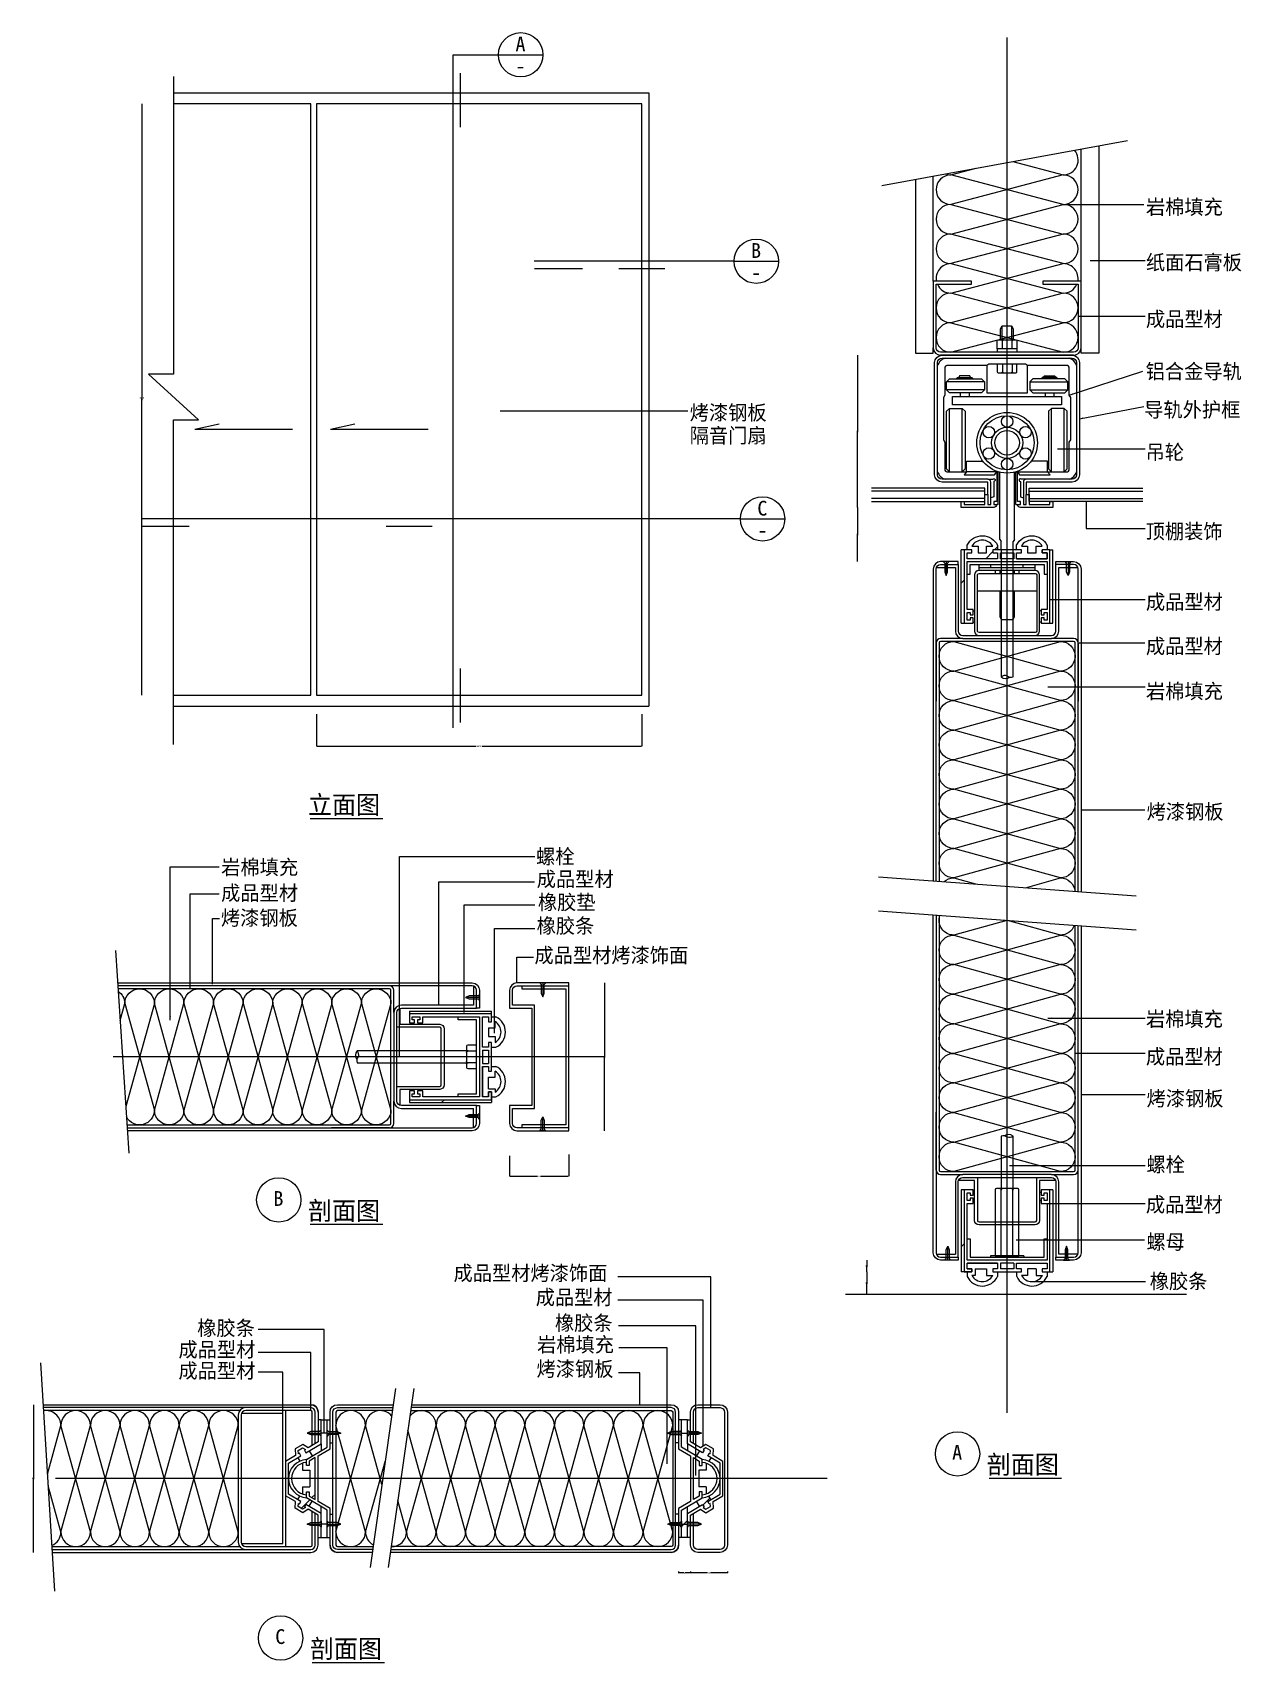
# Model space of a CAD drawing. Header units: metres. Extents: x 52 to 869, y 39 to 1142.
import ezdxf

# ---------------------------------------------------------------- set-up
doc = ezdxf.new("R2010")
doc.units = ezdxf.units.M
for name, color, linetype in [('2', 2, 'Continuous'), ('3', 3, 'Continuous'), ('4', 4, 'Continuous'), ('7', 7, 'Continuous'), ('DIM', 3, 'Continuous'), ('TEXT', 3, 'Continuous')]:
    doc.layers.add(name, color=color, linetype=linetype)
doc.dimstyles.get("Standard").update_dxf_attribs({"dimtxt": 2.5, "dimasz": 2.5, "dimexe": 1.25, "dimexo": 0.625, "dimtad": 1, "dimcen": 2.5, "dimazin": 3, "dimtfac": 1, "dimtmove": 0, "dimatfit": 3})

msp = doc.modelspace()

# ---------------------------------------------------------------- texts
at = {"layer": 'DIM'}
for s, p in [('A', (378.33, 1129.27)), ('-', (378.38, 1114.42)), ('B', (537.62, 989.57)), ('-', (537.67, 974.72)), ('C', (541.9, 815.27)), ('-', (541.92, 800.42))]:
    msp.add_text(s, height=10, dxfattribs=at).set_placement(p)
at = {"layer": 'TEXT'}
for s, height, p in [('岩棉填充', 10, (804.7, 1019.02)), ('纸面石膏板', 10, (804.65, 981.54)), ('成品型材', 10, (804.65, 943.21)), ('铝合金导轨', 10, (804.5, 907.83)), ('导轨外护框', 10, (803.52, 881.92)), ('烤漆钢板', 10, (496.15, 879.92)), ('隔音门扇', 10, (496.15, 864.42)), ('吊轮', 10, (804.5, 853.18)), ('顶棚装饰', 10, (804.5, 799.6)), ('成品型材', 10, (804.65, 751.91)), ('成品型材', 10, (804.65, 721.96)), ('岩棉填充', 10, (804.7, 691.44)), ('立面图', 12.5, (238.06, 613.37)), ('烤漆钢板', 10, (805.12, 609.96)), ('螺栓', 10, (392.28, 579.68)), ('岩棉填充', 10, (179.37, 572.41)), ('成品型材', 10, (392.72, 564.36)), ('成品型材', 10, (179.31, 554.98)), ('橡胶垫', 10, (393.5, 548.72)), ('烤漆钢板', 10, (179.16, 538.12)), ('橡胶条', 10, (392.63, 532.77)), ('成品型材烤漆饰面', 10, (391.19, 512.83)), ('岩棉填充', 10, (804.7, 469.69)), ('成品型材', 10, (804.65, 444.29)), ('烤漆钢板', 10, (805.12, 415.94)), ('螺栓', 10, (805.01, 371.33)), ('B', 10, (214.64, 348.29)), ('剖面图', 12.5, (238.06, 338.8)), ('成品型材', 10, (804.65, 344.2)), ('螺母', 10, (805.01, 318.94)), ('成品型材烤漆饰面', 10, (336.47, 297.81)), ('橡胶条', 10, (807.25, 292.32)), ('成品型材', 10, (392.03, 281.48)), ('橡胶条', 10, (405.02, 264.11)), ('橡胶条', 10, (163.15, 260.65)), ('成品型材', 10, (150.46, 246.1)), ('岩棉填充', 10, (392.97, 249.44)), ('成品型材', 10, (150.46, 231.79)), ('烤漆钢板', 10, (392.56, 232.99)), ('A', 10, (673.61, 176.53)), ('剖面图', 12.5, (697.03, 167.04)), ('C', 10, (215.88, 51.94)), ('剖面图', 12.5, (239.27, 42.45))]:
    msp.add_text(s, height=height, dxfattribs=at).set_placement(p)

# ---------------------------------------------------------------- blocks, each defined once
blk = doc.blocks.new('*D1')
for p, q in [((243.78, 680.82), (243.78, 659.28)), ((463.78, 680.82), (463.78, 659.28)), ((244.03, 659.28), (351.78, 659.28)), ((355.78, 659.28), (463.53, 659.28))]:
    blk.add_line(p, q)
at = {"layer": 'Defpoints'}
for p in [(243.78, 680.82), (463.78, 680.82), (243.78, 659.28)]:
    blk.add_point(p, dxfattribs=at)
at = {"layer": 'DIM', "insert": (353.78, 659.28), "char_height": 1, "attachment_point": 5}
blk.add_mtext('1100', dxfattribs=at)
blk = doc.blocks.new('*D2')
for p, q in [((125.66, 1093.8), (125.66, 893.8)), ((125.41, 893.8), (125.16, 893.8)), ((125.66, 693.8), (125.66, 893.8)), ((125.66, 893.8), (125.66, 893.8)), ((125.91, 893.8), (126.16, 893.8))]:
    blk.add_line(p, q)
at = {"layer": 'Defpoints'}
for p in [(125.66, 1093.8), (125.66, 893.8), (125.66, 693.8)]:
    blk.add_point(p, dxfattribs=at)
at = {"layer": 'DIM', "insert": (125.66, 894.925), "char_height": 1, "attachment_point": 5}
blk.add_mtext('2000', dxfattribs=at)
blk = doc.blocks.new('*D3')
for p, q in [((609.65, 923.75), (609.65, 872.25)), ((609.4, 872.25), (609.15, 872.25)), ((609.65, 820.75), (609.65, 872.25)), ((609.65, 872.25), (609.65, 872.25)), ((609.9, 872.25), (610.15, 872.25))]:
    blk.add_line(p, q)
at = {"layer": 'Defpoints'}
for p in [(609.65, 923.75), (609.65, 872.25), (609.65, 820.75)]:
    blk.add_point(p, dxfattribs=at)
at = {"layer": 'DIM', "insert": (609.65, 873.375), "char_height": 1, "attachment_point": 5}
blk.add_mtext('0', dxfattribs=at)
blk = doc.blocks.new('*D4')
for p, q in [((374.32, 382.08), (374.32, 368.32)), ((414.32, 383.13), (414.32, 368.32)), ((374.57, 368.32), (393.32, 368.32)), ((395.32, 368.32), (414.07, 368.32))]:
    blk.add_line(p, q)
at = {"layer": 'Defpoints'}
for p in [(374.32, 382.08), (414.32, 383.13), (374.32, 368.32)]:
    blk.add_point(p, dxfattribs=at)
at = {"layer": 'DIM', "insert": (394.32, 368.32), "char_height": 1, "attachment_point": 5}
blk.add_mtext('40', dxfattribs=at)
blk = doc.blocks.new('*D5')
for p, q in [((438.48, 499.12), (438.48, 449.12)), ((438.23, 449.12), (437.98, 449.12)), ((438.48, 399.12), (438.48, 449.12)), ((438.48, 449.12), (438.48, 449.12)), ((438.73, 449.12), (438.98, 449.12))]:
    blk.add_line(p, q)
at = {"layer": 'Defpoints'}
for p in [(438.48, 499.12), (438.48, 449.12), (438.48, 399.12)]:
    blk.add_point(p, dxfattribs=at)
at = {"layer": 'DIM', "insert": (438.48, 450.245), "char_height": 1, "attachment_point": 5}
blk.add_mtext('0', dxfattribs=at)
blk = doc.blocks.new('*D6')
for p, q in [((615.87, 311.6), (615.87, 307.6)), ((615.62, 307.6), (615.37, 307.6)), ((615.87, 303.6), (615.87, 307.6)), ((615.87, 307.6), (615.87, 307.6)), ((616.12, 307.6), (616.37, 307.6))]:
    blk.add_line(p, q)
at = {"layer": 'Defpoints'}
for p in [(615.87, 311.6), (615.87, 307.6), (615.87, 303.6)]:
    blk.add_point(p, dxfattribs=at)
at = {"layer": 'DIM', "insert": (615.87, 308.725), "char_height": 1, "attachment_point": 5}
blk.add_mtext('7 ', dxfattribs=at)
blk = doc.blocks.new('*D7')
for p, q in [((615.87, 303.6), (615.87, 296.1)), ((615.62, 296.1), (615.37, 296.1)), ((615.87, 288.6), (615.87, 296.1)), ((615.87, 296.1), (615.87, 296.1)), ((616.12, 296.1), (616.37, 296.1))]:
    blk.add_line(p, q)
at = {"layer": 'Defpoints'}
for p in [(615.87, 303.6), (615.87, 296.1), (615.87, 288.6)]:
    blk.add_point(p, dxfattribs=at)
at = {"layer": 'DIM', "insert": (615.87, 297.225), "char_height": 1, "attachment_point": 5}
blk.add_mtext('0', dxfattribs=at)
blk = doc.blocks.new('*D8')
for p, q in [((609.65, 820.75), (609.65, 802.43)), ((609.4, 802.43), (609.15, 802.43)), ((609.65, 784.11), (609.65, 802.43)), ((609.65, 802.43), (609.65, 802.43)), ((609.9, 802.43), (610.15, 802.43))]:
    blk.add_line(p, q)
at = {"layer": 'Defpoints'}
for p in [(609.65, 820.75), (609.65, 802.43), (609.65, 784.11)]:
    blk.add_point(p, dxfattribs=at)
at = {"layer": 'DIM', "insert": (609.65, 803.555), "char_height": 1, "attachment_point": 5}
blk.add_mtext('0', dxfattribs=at)
blk = doc.blocks.new('*D9')
for p, q in [((52.33, 213.8), (52.33, 163.8)), ((52.08, 163.8), (51.83, 163.8)), ((52.33, 113.8), (52.33, 163.8)), ((52.33, 163.8), (52.33, 163.8)), ((52.58, 163.8), (52.83, 163.8))]:
    blk.add_line(p, q)
at = {"layer": 'Defpoints'}
for p in [(52.33, 213.8), (52.33, 163.8), (52.33, 113.8)]:
    blk.add_point(p, dxfattribs=at)
at = {"layer": 'DIM', "insert": (52.33, 164.925), "char_height": 1, "attachment_point": 5}
blk.add_mtext('0', dxfattribs=at)
blk = doc.blocks.new('*D10')
for p, q in [((508.16, 100), (496.41, 100)), ((496.66, 101.06), (496.66, 100)), ((521.91, 100), (510.16, 100)), ((521.66, 101.06), (521.66, 100))]:
    blk.add_line(p, q)
at = {"layer": 'Defpoints'}
for p in [(496.66, 101.06), (521.66, 101.06), (521.66, 100)]:
    blk.add_point(p, dxfattribs=at)
at = {"layer": 'DIM', "insert": (509.16, 100), "char_height": 1, "attachment_point": 5}
blk.add_mtext('25', dxfattribs=at)
blk = doc.blocks.new('*D11')
for p, q in [((492.16, 100), (488.41, 100)), ((488.66, 101.06), (488.66, 100)), ((496.91, 100), (493.16, 100)), ((496.66, 101.06), (496.66, 100))]:
    blk.add_line(p, q)
at = {"layer": 'Defpoints'}
for p in [(488.66, 101.06), (496.66, 101.06), (496.66, 100)]:
    blk.add_point(p, dxfattribs=at)
at = {"layer": 'DIM', "insert": (492.66, 100), "char_height": 1, "attachment_point": 5}
blk.add_mtext('8', dxfattribs=at)

# ---------------------------------------------------------------- dimensions: what is measured, and where the dimension line sits
at = {"layer": 'DIM'}
for base, p1, p2, text, picture, middle in [((125.66, 893.8), (125.66, 1093.8), (125.66, 693.8), '2000', '*D2', (125.66, 894.925)), ((243.78, 659.28), (243.78, 680.82), (463.78, 680.82), '1100', '*D1', (353.78, 659.28)), ((615.87, 307.6), (615.87, 311.6), (615.87, 303.6), '7 ', '*D6', (615.87, 308.725))]:
    dim = msp.add_linear_dim(base=base, p1=p1, p2=p2, text=text, dimstyle='Standard', dxfattribs=at)
    dim.commit()
    dim.dimension.update_dxf_attribs({"geometry": picture, "text_midpoint": middle})
for base, p1, p2, picture, middle in [((609.65, 872.25), (609.65, 923.75), (609.65, 820.75), '*D3', (609.65, 873.375)), ((609.65, 802.43), (609.65, 820.75), (609.65, 784.11), '*D8', (609.65, 803.555)), ((438.48, 449.12), (438.48, 499.12), (438.48, 399.12), '*D5', (438.48, 450.245)), ((374.32, 368.32), (374.32, 382.08), (414.32, 383.13), '*D4', (394.32, 368.32)), ((615.87, 296.1), (615.87, 303.6), (615.87, 288.6), '*D7', (615.87, 297.225)), ((52.33, 163.8), (52.33, 213.8), (52.33, 113.8), '*D9', (52.33, 164.925)), ((496.66, 100), (496.66, 101.06), (488.66, 101.06), '*D11', (492.66, 100)), ((521.66, 100), (521.66, 101.06), (496.66, 101.06), '*D10', (509.16, 100))]:
    dim = msp.add_linear_dim(base=base, p1=p1, p2=p2, dimstyle='Standard', dxfattribs=at)
    dim.commit()
    dim.dimension.update_dxf_attribs({"geometry": picture, "text_midpoint": middle})

# ---------------------------------------------------------------- hatches: boundary and pattern name
at = {"layer": '3'}
h = msp.add_hatch(dxfattribs=at)
h.set_pattern_fill('ANSI31', scale=20)
h.paths.add_polyline_path([(717.79, 844.89), (719.25, 842.89), (739.89, 842.89), (738.18, 844.89)])
h.paths.add_polyline_path([(716.79, 822.75), (717.79, 822.75), (719.79, 822.75), (719.79, 824.75), (717.79, 824.75), (717.79, 844.89), (716.9, 844.89), (716.79, 844.86)])
h.paths.add_polyline_path([(703.79, 824.75), (701.79, 824.75), (701.79, 822.75), (703.79, 822.75), (704.79, 822.75), (704.79, 844.86), (704.69, 844.89), (703.79, 844.89)])
h.paths.add_polyline_path([(683.4, 844.89), (681.69, 842.89), (702.34, 842.89), (703.79, 844.89)])
h = msp.add_hatch(dxfattribs=at)
h.set_pattern_fill('ANSI31', scale=20)
h.paths.add_polyline_path([(681.79, 792.11), (679.79, 792.11), (679.79, 742.53), (681.79, 742.53)])
h.paths.add_polyline_path([(741.79, 792.11), (739.79, 792.11), (739.79, 742.53), (741.79, 742.53)])
h.paths.add_polyline_path([(717.26, 795.11), (717.26, 792.11), (720.49, 792.11), (720.49, 790.11), (717.26, 790.11), (717.26, 786.11), (737.79, 786.11), (737.79, 790.11), (734.57, 790.11), (734.57, 792.11), (737.79, 792.11), (737.79, 795.24, 0.63)])
h.paths.add_polyline_path([(734.63, 794.59, 0.57), (720.5, 794.59), (724.65, 794.59), (724.65, 790.11), (732.41, 790.11), (732.41, 794.59)])
h.paths.add_polyline_path([(701.1, 792.11), (704.33, 792.11), (704.33, 795.11, 0.63), (683.79, 795.24), (683.79, 792.11), (687.02, 792.11), (687.02, 790.11), (683.79, 790.11), (683.79, 786.11), (704.33, 786.11), (704.33, 790.11), (701.1, 790.11)])
h.paths.add_polyline_path([(701.09, 794.59, 0.57), (686.96, 794.59), (691.18, 794.59), (691.18, 790.11), (696.94, 790.11), (696.94, 794.59)])
h = msp.add_hatch(dxfattribs=at)
h.set_pattern_fill('ANSI31', scale=20)
h.paths.add_polyline_path([(688.79, 750.93), (687.79, 750.93), (687.79, 748.11), (685.79, 748.11), (685.79, 749.68), (683.79, 749.68), (683.79, 744.53), (685.79, 744.53), (685.79, 746.03), (687.79, 746.03), (687.79, 743.27), (688.79, 743.27)])
h.paths.add_polyline_path([(737.79, 749.68), (735.79, 749.68), (735.79, 748.11), (733.79, 748.11), (733.79, 750.93), (732.79, 750.93), (732.79, 743.27), (733.79, 743.27), (733.79, 746.03), (735.79, 746.03), (735.79, 744.53), (737.79, 744.53)])
h = msp.add_hatch(dxfattribs=at)
h.set_pattern_fill('ANSI31', scale=20)
h.paths.add_polyline_path([(362.04, 478.12), (362.04, 480.12), (306.58, 480.12), (306.58, 478.12)])
h.paths.add_polyline_path([(362.04, 418.12), (362.04, 420.12), (306.58, 420.12), (306.58, 418.12)])
h.paths.add_polyline_path([(362.04, 425.35), (362.04, 422.12), (365.17, 422.12, 0.63), (365.04, 442.66), (362.04, 442.66), (362.04, 439.43), (360.04, 439.43), (360.04, 442.66), (356.04, 442.66), (356.04, 422.12), (360.04, 422.12), (360.04, 425.35)])
h.paths.add_polyline_path([(360.04, 427.51), (364.52, 427.51), (364.52, 425.29, 0.57), (364.52, 439.41), (364.52, 435.27), (360.04, 435.27)])
h.paths.add_polyline_path([(360.04, 458.81), (362.04, 458.81), (362.04, 455.58), (365.04, 455.58, 0.63), (365.17, 476.12), (362.04, 476.12), (362.04, 472.89), (360.04, 472.89), (360.04, 476.12), (356.04, 476.12), (356.04, 455.58), (360.04, 455.58)])
h.paths.add_polyline_path([(360.04, 462.97), (364.52, 462.97), (364.52, 458.83, 0.57), (364.52, 472.95), (364.52, 468.73), (360.04, 468.73)])
h = msp.add_hatch(dxfattribs=at)
h.set_pattern_fill('ANSI31', scale=20)
h.paths.add_polyline_path([(312.16, 474.12), (313.73, 474.12), (313.73, 476.12), (308.58, 476.12), (308.58, 474.12), (310.09, 474.12), (310.09, 472.12), (308.33, 472.12), (308.33, 471.12), (313.94, 471.12), (313.94, 472.12), (312.16, 472.12)])
h.paths.add_polyline_path([(313.73, 422.12), (313.73, 424.12), (312.16, 424.12), (312.16, 426.12), (313.94, 426.12), (313.94, 427.12), (308.33, 427.12), (308.33, 426.12), (310.09, 426.12), (310.09, 424.12), (308.58, 424.12), (308.58, 422.12)])
h = msp.add_hatch(dxfattribs=at)
h.set_pattern_fill('ANSI31', scale=20)
h.paths.add_polyline_path([(739.79, 303.6), (741.79, 303.6), (741.79, 359.07), (739.79, 359.07)])
h.paths.add_polyline_path([(679.79, 303.6), (681.79, 303.6), (681.79, 359.07), (679.79, 359.07)])
h.paths.add_polyline_path([(687.02, 303.6), (683.79, 303.6), (683.79, 300.48, 0.63), (704.33, 300.61), (704.33, 303.6), (701.1, 303.6), (701.1, 305.6), (704.33, 305.6), (704.33, 309.6), (683.79, 309.6), (683.79, 305.6), (687.02, 305.6)])
h.paths.add_polyline_path([(689.18, 305.6), (689.18, 301.12), (686.96, 301.12, 0.57), (701.09, 301.12), (696.94, 301.12), (696.94, 305.6)])
h.paths.add_polyline_path([(720.49, 305.6), (720.49, 303.6), (717.26, 303.6), (717.26, 300.61, 0.63), (737.79, 300.48), (737.79, 303.6), (734.57, 303.6), (734.57, 305.6), (737.79, 305.6), (737.79, 309.6), (717.26, 309.6), (717.26, 305.6)])
h.paths.add_polyline_path([(724.65, 305.6), (724.65, 301.12), (720.5, 301.12, 0.57), (734.63, 301.12), (730.41, 301.12), (730.41, 305.6)])
h = msp.add_hatch(dxfattribs=at)
h.set_pattern_fill('ANSI31', scale=20)
h.paths.add_polyline_path([(735.79, 353.49), (735.79, 351.92), (737.79, 351.92), (737.79, 357.07), (735.79, 357.07), (735.79, 355.56), (733.79, 355.56), (733.79, 357.31), (732.79, 357.31), (732.79, 351.7), (733.79, 351.7), (733.79, 353.49)])
h.paths.add_polyline_path([(683.79, 351.92), (685.79, 351.92), (685.79, 353.49), (687.79, 353.49), (687.79, 351.7), (688.79, 351.7), (688.79, 357.31), (687.79, 357.31), (687.79, 355.56), (685.79, 355.56), (685.79, 357.07), (683.79, 357.07)])
h = msp.add_hatch(dxfattribs=at)
h.set_pattern_fill('ANSI31', scale=20)
h.paths.add_polyline_path([(250.94, 203.53), (246.94, 203.53), (246.94, 194.57), (250.94, 194.57), (250.94, 196.57)])
h = msp.add_hatch(dxfattribs=at)
h.set_pattern_fill('ANSI31', scale=20)
h.paths.add_polyline_path([(490.66, 203.53), (494.66, 203.53), (494.66, 194.57), (490.66, 194.57), (490.66, 196.57)])
h = msp.add_hatch(dxfattribs=at)
h.set_pattern_fill('ANSI31', scale=20)
h.paths.add_polyline_path([(250.94, 194.57), (246.94, 194.57), (246.94, 192.57), (246.94, 187.43), (246.94, 182.76), (250.94, 185.16)])
h = msp.add_hatch(dxfattribs=at)
h.set_pattern_fill('ANSI31', scale=20)
h.paths.add_polyline_path([(490.66, 194.57), (494.66, 194.57), (494.66, 192.57), (494.66, 187.43), (494.66, 182.76), (490.66, 185.16)])
h = msp.add_hatch(dxfattribs=at)
h.set_pattern_fill('ANSI31', scale=20)
h.paths.add_polyline_path([(236.94, 152.84), (236.94, 150.83, -0.93), (236.94, 176.77), (236.94, 174.76, 0.91)])
h = msp.add_hatch(dxfattribs=at)
h.set_pattern_fill('ANSI31', scale=20)
h.paths.add_polyline_path([(233.26, 179.22), (232.23, 180.93), (231.57, 180.54), (231.4, 182.77), (234.43, 184.59), (236.31, 183.38), (235.66, 182.99), (236.69, 181.28), (238.79, 182.54), (240.85, 179.11), (236.94, 176.77, 0.09), (232.55, 175.63), (231.15, 177.96)])
h = msp.add_hatch(dxfattribs=at)
h.set_pattern_fill('ANSI31', scale=20)
h.paths.add_polyline_path([(239.23, 169.48), (234.25, 169.48), (234.25, 174.17, -0.06), (236.94, 174.76), (236.94, 172.63), (238.94, 172.63), (238.94, 175.63), (242.94, 178.03), (242.94, 149.57), (238.94, 151.96), (238.94, 154.96), (236.94, 154.96), (236.94, 152.84, -0.06), (234.25, 153.43), (234.25, 158.12), (239.23, 158.12)])
h = msp.add_hatch(dxfattribs=at)
h.set_pattern_fill('ANSI31', scale=20)
h.paths.add_polyline_path([(498.66, 178.03), (502.66, 175.63), (502.66, 172.63), (504.66, 172.63), (504.66, 174.76, -0.06), (507.36, 174.17), (507.36, 169.48), (502.38, 169.48), (502.38, 158.12), (507.36, 158.12), (507.36, 153.43, -0.06), (504.66, 152.84), (504.66, 154.96), (502.66, 154.96), (502.66, 151.96), (498.66, 149.57)])
h = msp.add_hatch(dxfattribs=at)
h.set_pattern_fill('ANSI31', scale=20)
h.paths.add_polyline_path([(500.76, 179.11), (502.82, 182.54), (504.92, 181.28), (505.95, 182.99), (505.29, 183.38), (507.18, 184.59), (510.21, 182.77), (510.03, 180.54), (509.38, 180.93), (508.35, 179.22), (510.45, 177.96), (509.06, 175.63, 0.09), (504.66, 176.77)])
h = msp.add_hatch(dxfattribs=at)
h.set_pattern_fill('ANSI31', scale=20)
h.paths.add_polyline_path([(504.66, 174.76), (504.66, 176.77, -0.93), (504.66, 150.83), (504.66, 152.84, 0.91)])
h = msp.add_hatch(dxfattribs=at)
h.set_pattern_fill('ANSI31', scale=20)
h.paths.add_polyline_path([(240.85, 148.49), (238.79, 145.06), (236.69, 146.32), (235.66, 144.61), (236.31, 144.21), (234.43, 143.01), (231.4, 144.83), (231.57, 147.06), (232.23, 146.66), (233.26, 148.38), (231.15, 149.64), (232.55, 151.97, 0.09), (236.94, 150.83)])
h = msp.add_hatch(dxfattribs=at)
h.set_pattern_fill('ANSI31', scale=20)
h.paths.add_polyline_path([(250.94, 133.03), (246.94, 133.03), (246.94, 135.03), (246.94, 140.17), (246.94, 144.83), (250.94, 142.44)])
h = msp.add_hatch(dxfattribs=at)
h.set_pattern_fill('ANSI31', scale=20)
h.paths.add_polyline_path([(490.66, 133.03), (494.66, 133.03), (494.66, 135.03), (494.66, 140.17), (494.66, 144.83), (490.66, 142.44)])
h = msp.add_hatch(dxfattribs=at)
h.set_pattern_fill('ANSI31', scale=20)
h.paths.add_polyline_path([(500.76, 148.49), (502.82, 145.06), (504.92, 146.32), (505.95, 144.61), (505.29, 144.21), (507.18, 143.01), (510.21, 144.83), (510.03, 147.06), (509.38, 146.66), (508.35, 148.38), (510.45, 149.64), (509.06, 151.97, -0.09), (504.66, 150.83)])
h = msp.add_hatch(dxfattribs=at)
h.set_pattern_fill('ANSI31', scale=20)
h.paths.add_polyline_path([(250.94, 124.06), (246.94, 124.06), (246.94, 133.03), (250.94, 133.03), (250.94, 131.03)])
h = msp.add_hatch(dxfattribs=at)
h.set_pattern_fill('ANSI31', scale=20)
h.paths.add_polyline_path([(490.66, 124.06), (494.66, 124.06), (494.66, 133.03), (490.66, 133.03), (490.66, 131.03)])

# ---------------------------------------------------------------- linework, layer by layer
at = {"layer": '2'}
for p, q in [((146.79, 1101.18), (468.62, 1101.18)), ((468.62, 1101.18), (468.62, 686.41)), ((146.79, 686.41), (468.62, 686.41)), ((601.5, 288.6), (832.07, 288.6))]:
    msp.add_line(p, q, dxfattribs=at)
for points in [[(619.04, 824.75), (695.79, 824.75), (695.79, 833.75), (619.04, 833.75)], [(802.55, 824.75), (725.8, 824.75), (725.8, 833.75), (802.55, 833.75)]]:
    msp.add_lwpolyline(points, dxfattribs=at)
at = {"layer": '3'}
for p, q in [((704.13, 928.13), (704.13, 925.75)), ((707.63, 928.13), (707.63, 933.46)), ((714.13, 928.13), (714.13, 933.46)), ((717.46, 928.13), (717.46, 925.75)), ((707.63, 917.75), (707.63, 912.42)), ((714.13, 917.75), (714.13, 912.42)), ((695.45, 905.79), (669.79, 905.79)), ((726.14, 905.79), (751.8, 905.79)), ((695.45, 900.34), (669.79, 900.34)), ((679.12, 898.34), (679.12, 895.85)), ((685.12, 898.34), (685.12, 895.85)), ((726.14, 900.34), (751.8, 900.34)), ((736.47, 898.34), (736.47, 895.85)), ((742.47, 898.34), (742.47, 895.85)), ((671.79, 844.89), (671.79, 887.81)), ((680.4, 844.89), (680.4, 887.81)), ((740.86, 844.89), (740.86, 887.81)), ((749.47, 844.89), (749.47, 887.81)), ((704.79, 822.75), (704.79, 844.89)), ((716.79, 822.75), (716.79, 844.89)), ((695.79, 831.75), (619.04, 831.75)), ((725.8, 831.75), (802.55, 831.75)), ((695.79, 826.75), (619.04, 826.75)), ((704.79, 822.75), (703.79, 822.75)), ((716.79, 822.75), (717.79, 822.75)), ((725.8, 826.75), (802.55, 826.75)), ((669.59, 784.11), (669.59, 774.73)), ((679.79, 742.53), (679.79, 792.11)), ((681.79, 792.11), (679.79, 792.11)), ((739.79, 792.11), (741.79, 792.11)), ((741.79, 742.53), (741.79, 792.11)), ((752, 784.11), (752, 774.73)), ((679.79, 742.53), (681.79, 742.53)), ((739.79, 742.53), (741.79, 742.53)), ((396.82, 499.12), (396.82, 489.74)), ((354.04, 489.29), (344.66, 489.29)), ((306.58, 480.12), (362.04, 480.12)), ((306.58, 480.12), (306.58, 478.12)), ((362.04, 478.12), (362.04, 480.12)), ((362.04, 476.12), (365.17, 476.12)), ((308.33, 472.12), (308.33, 471.12)), ((313.94, 472.12), (313.94, 471.12)), ((360.04, 468.73), (360.04, 462.97)), ((360.04, 468.73), (364.52, 468.73)), ((364.52, 468.73), (364.52, 472.95)), ((352.04, 452.92), (346.09, 452.92)), ((360.04, 462.97), (364.52, 462.97)), ((362.04, 455.58), (365.04, 455.58)), ((364.52, 462.97), (364.52, 458.83)), ((352.04, 445.12), (346.09, 445.12)), ((362.04, 442.66), (365.04, 442.66)), ((360.04, 427.51), (360.04, 435.27)), ((360.04, 435.27), (364.52, 435.27)), ((364.52, 435.27), (364.52, 439.41)), ((306.58, 420.12), (306.58, 418.12)), ((308.33, 426.12), (308.33, 427.12)), ((313.94, 426.12), (313.94, 427.12)), ((360.04, 427.51), (364.52, 427.51)), ((362.04, 422.12), (365.17, 422.12)), ((362.04, 420.12), (362.04, 418.12)), ((364.52, 427.51), (364.52, 425.29)), ((306.58, 418.12), (362.04, 418.12)), ((354.04, 409.01), (344.66, 409.01)), ((396.82, 399.12), (396.82, 408.5)), ((679.79, 359.07), (679.79, 303.6)), ((681.79, 359.07), (679.79, 359.07)), ((687.79, 357.31), (688.79, 357.31)), ((706.79, 314.6), (706.79, 359.18)), ((714.6, 314.6), (714.6, 359.18)), ((733.79, 357.31), (732.79, 357.31)), ((741.79, 359.07), (739.79, 359.07)), ((741.79, 359.07), (741.79, 303.6)), ((687.79, 351.7), (688.79, 351.7)), ((733.79, 351.7), (732.79, 351.7)), ((670.69, 311.6), (670.69, 320.99)), ((750.97, 311.6), (750.97, 320.99)), ((722.08, 314.6), (699.51, 314.6)), ((699.51, 314.6), (699.51, 313.6)), ((722.08, 314.6), (722.08, 313.6)), ((681.79, 303.6), (679.79, 303.6)), ((683.79, 303.6), (683.79, 300.48)), ((689.18, 301.12), (686.96, 301.12)), ((689.18, 305.6), (696.94, 305.6)), ((689.18, 305.6), (689.18, 301.12)), ((696.94, 305.6), (696.94, 301.12)), ((696.94, 301.12), (701.09, 301.12)), ((704.33, 303.6), (704.33, 300.61)), ((717.26, 303.6), (717.26, 300.61)), ((724.65, 301.12), (720.5, 301.12)), ((730.41, 305.6), (724.65, 305.6)), ((724.65, 305.6), (724.65, 301.12)), ((730.41, 305.6), (730.41, 301.12)), ((730.41, 301.12), (734.63, 301.12)), ((737.79, 303.6), (737.79, 300.48)), ((739.79, 303.6), (741.79, 303.6)), ((61.8, 166.88), (70.94, 199.8)), ((90.94, 127.8), (70.94, 199.8)), ((70.94, 127.8), (90.94, 199.8)), ((110.94, 127.8), (90.94, 199.8)), ((90.94, 127.8), (110.94, 199.8)), ((130.94, 127.8), (110.94, 199.8)), ((110.94, 127.8), (130.94, 199.8)), ((150.94, 127.8), (130.94, 199.8)), ((130.94, 127.8), (150.94, 199.8)), ((150.94, 127.8), (170.94, 199.8)), ((170.94, 127.8), (150.94, 199.8)), ((190.94, 127.8), (170.94, 199.8)), ((170.94, 127.8), (190.94, 199.8)), ((256.94, 127.8), (276.94, 199.8)), ((276.94, 127.8), (256.94, 199.8)), ((288.05, 159.83), (276.94, 199.8)), ((304.66, 127.8), (324.66, 199.8)), ((344.66, 127.8), (324.66, 199.8)), ((324.66, 127.8), (344.66, 199.8)), ((364.66, 127.8), (344.66, 199.8)), ((344.66, 127.8), (364.66, 199.8)), ((384.66, 127.8), (364.66, 199.8)), ((364.66, 127.8), (384.66, 199.8)), ((404.66, 127.8), (384.66, 199.8)), ((384.66, 127.8), (404.66, 199.8)), ((424.66, 127.8), (404.66, 199.8)), ((404.66, 127.8), (424.66, 199.8)), ((444.66, 127.8), (424.66, 199.8)), ((424.66, 127.8), (444.66, 199.8)), ((464.66, 127.8), (444.66, 199.8)), ((444.66, 127.8), (464.66, 199.8)), ((464.66, 127.8), (484.66, 199.8)), ((484.66, 127.8), (464.66, 199.8)), ((237.56, 194.57), (246.94, 194.57)), ((250.94, 194.57), (246.94, 194.57)), ((250.94, 194.57), (260.33, 194.57)), ((324.66, 127.8), (305.54, 196.63)), ((490.66, 194.57), (481.28, 194.57)), ((490.66, 194.57), (494.66, 194.57)), ((504.05, 194.57), (494.66, 194.57)), ((231.15, 177.96), (232.55, 175.63)), ((238.79, 182.54), (240.85, 179.11)), ((246.94, 187.43), (246.94, 182.76)), ((494.66, 187.43), (494.66, 182.76)), ((502.82, 182.54), (500.76, 179.11)), ((510.45, 177.96), (509.06, 175.63)), ((234.25, 174.17), (234.25, 169.48)), ((234.25, 169.48), (239.23, 169.48)), ((239.23, 169.48), (239.23, 158.12)), ((276.94, 127.8), (290.35, 176.05)), ((507.36, 169.48), (502.38, 169.48)), ((502.38, 169.48), (502.38, 158.12)), ((507.36, 174.17), (507.36, 169.48)), ((70.94, 127.8), (62.29, 158.94)), ((234.25, 158.12), (239.23, 158.12)), ((234.25, 158.12), (234.25, 153.43)), ((507.36, 158.12), (502.38, 158.12)), ((507.36, 158.12), (507.36, 153.43)), ((231.15, 149.64), (232.55, 151.97)), ((238.79, 145.06), (240.85, 148.49)), ((246.94, 140.17), (246.94, 144.83)), ((304.66, 127.8), (298.79, 148.96)), ((494.66, 140.17), (494.66, 144.83)), ((502.82, 145.06), (500.76, 148.49)), ((510.45, 149.64), (509.06, 151.97)), ((237.56, 133.03), (246.94, 133.03)), ((250.94, 133.03), (246.94, 133.03)), ((250.94, 133.03), (260.33, 133.03)), ((490.66, 133.03), (481.28, 133.03)), ((490.66, 133.03), (494.66, 133.03)), ((504.05, 133.03), (494.66, 133.03))]:
    msp.add_line(p, q, dxfattribs=at)
for points in [[(714.56, 1054.76), (748.79, 1045.75, 0.65), (756.28, 1062.39)], [(669.12, 1046.45, 0.09), (672.79, 1045.75), (689.86, 1050.25)], [(758.59, 973.75, 0.47), (748.79, 985.75), (672.79, 1005.75, 1), (672.79, 985.75, 0.47), (663, 973.75)], [(663.63, 971.75, 0.3), (672.79, 965.75), (748.79, 985.75, 1), (748.79, 1005.75), (672.79, 985.75), (748.79, 965.75, 0.3), (757.96, 971.75, 0.3)], [(708.29, 934.13, 0.41), (707.63, 933.46, 0.41), (706.96, 934.13)], [(714.79, 934.13, 0.41), (714.13, 933.46, 0.41), (713.46, 934.13)], [(708.29, 911.75, -0.41), (707.63, 912.42, -0.41), (706.96, 911.75)], [(714.79, 911.75, -0.41), (714.13, 912.42, -0.41), (713.46, 911.75)], [(683.79, 792.11), (683.79, 795.24, -0.63), (704.33, 795.11), (704.33, 792.11)], [(686.96, 794.59), (691.18, 794.59), (691.18, 790.11), (696.94, 790.11), (696.94, 794.59), (701.09, 794.59, 0.57), (686.96, 794.59, 0.57)], [(717.26, 792.11), (717.26, 795.24, -0.63), (737.79, 795.11), (737.79, 792.11)], [(720.43, 794.59), (724.65, 794.59), (724.65, 790.11), (730.41, 790.11), (730.41, 794.59), (734.55, 794.59, 0.57), (720.43, 794.59, 0.57)], [(668.21, 567.64, -0.18), (674.79, 570.12), (689.38, 566.07)], [(723.15, 563.55), (746.79, 570.12, -0.39), (756.75, 561.04)], [(710.67, 541.44), (674.79, 531.48, -0.52), (665.37, 544.82)], [(756.19, 538.05, -0.32), (746.79, 531.48), (711.01, 541.42)], [(109.63, 493.5, -0.25), (114.17, 485.12), (134.17, 413.12, -0.78), (115.35, 408.42)], [(110.97, 473.6), (114.17, 485.12, -1), (134.17, 485.12), (114.86, 415.61)], [(271.22, 453.12, 0.36), (271.05, 447.28, 0.36)], [(346.29, 453.12), (271.22, 453.12, -0.25), (271.97, 449.23, 0.26), (271.22, 445.12), (346.29, 445.12)], [(345.29, 452.12, -0.41), (346.09, 452.92, -0.41), (345.29, 453.72)], [(345.29, 444.32, -0.41), (346.09, 445.12, -0.41), (345.29, 445.92)], [(714.79, 358.98), (714.79, 395.43, -0.25), (710.91, 394.68, 0.26), (706.79, 395.43), (706.79, 358.98)], [(714.79, 395.43, 0.36), (708.95, 395.6, 0.36)], [(705.99, 359.98, -0.41), (706.79, 359.18, -0.41), (707.59, 359.98)], [(713.8, 359.98, -0.41), (714.6, 359.18, -0.41), (715.4, 359.98)]]:
    msp.add_lwpolyline(points, format="xyb", dxfattribs=at)
for points in [[(672.79, 1025.75, 1), (672.79, 1005.75), (748.79, 1025.75, 1), (748.79, 1045.75), (672.79, 1025.75), (748.79, 1005.75, 1), (748.79, 1025.75), (672.79, 1045.75, 1)], [(672.79, 945.75, 1), (672.79, 925.75), (748.79, 945.75, 1), (748.79, 965.75), (672.79, 945.75), (748.79, 925.75, 1), (748.79, 945.75), (672.79, 965.75, 1)], [(704.79, 934.13), (716.79, 934.13, -0.41), (717.46, 933.46), (717.46, 928.13), (704.13, 928.13), (704.13, 933.46, -0.41)], [(704.79, 911.75), (716.79, 911.75, 0.41), (717.46, 912.42), (717.46, 917.75), (704.13, 917.75), (704.13, 912.42, 0.41)], [(674.79, 710.12, -1), (674.79, 730.12), (746.79, 710.12, -1), (746.79, 690.12), (674.79, 710.12), (746.79, 730.12, -1), (746.79, 710.12), (674.79, 690.12, -1)], [(674.79, 670.12, -1), (674.79, 690.12), (746.79, 670.12, -1), (746.79, 650.12), (674.79, 670.12), (746.79, 690.12, -1), (746.79, 670.12), (674.79, 650.12, -1)], [(674.79, 630.12, -1), (674.79, 650.12), (746.79, 630.12, -1), (746.79, 610.12), (674.79, 630.12), (746.79, 650.12, -1), (746.79, 630.12), (674.79, 610.12, -1)], [(674.79, 590.12, -1), (674.79, 610.12), (746.79, 590.12, -1), (746.79, 570.12), (674.79, 590.12), (746.79, 610.12, -1), (746.79, 590.12), (674.79, 570.12, -1)], [(674.79, 511.48, -1), (674.79, 531.48), (746.79, 511.48, -1), (746.79, 491.48), (674.79, 511.48), (746.79, 531.48, -1), (746.79, 511.48), (674.79, 491.48, -1)], [(154.17, 413.12, -1), (134.17, 413.12), (154.17, 485.12, -1), (174.17, 485.12), (154.17, 413.12), (134.17, 485.12, -1), (154.17, 485.12), (174.17, 413.12, -1)], [(194.17, 413.12, -1), (174.17, 413.12), (194.17, 485.12, -1), (214.17, 485.12), (194.17, 413.12), (174.17, 485.12, -1), (194.17, 485.12), (214.17, 413.12, -1)], [(234.17, 413.12, -1), (214.17, 413.12), (234.17, 485.12, -1), (254.17, 485.12), (234.17, 413.12), (214.17, 485.12, -1), (234.17, 485.12), (254.17, 413.12, -1)], [(274.17, 413.12, -1), (254.17, 413.12), (274.17, 485.12, -1), (294.17, 485.12), (274.17, 413.12), (254.17, 485.12, -1), (274.17, 485.12), (294.17, 413.12, -1)], [(674.79, 471.48, -1), (674.79, 491.48), (746.79, 471.48, -1), (746.79, 451.48), (674.79, 471.48), (746.79, 491.48, -1), (746.79, 471.48), (674.79, 451.48, -1)], [(345.29, 456.32), (345.29, 441.92, 0.41), (346.09, 441.12), (352.04, 441.12), (352.04, 457.12), (346.09, 457.12, 0.41)], [(674.79, 431.48, -1), (674.79, 451.48), (746.79, 431.48, -1), (746.79, 411.48), (674.79, 431.48), (746.79, 451.48, -1), (746.79, 431.48), (674.79, 411.48, -1)], [(674.79, 391.48, -1), (674.79, 411.48), (746.79, 391.48, -1), (746.79, 371.48), (674.79, 391.48), (746.79, 411.48, -1), (746.79, 391.48), (674.79, 371.48, -1)], [(717.99, 359.98), (703.59, 359.98, 0.41), (702.79, 359.18), (702.79, 314.6), (718.79, 314.6), (718.79, 359.18, 0.41)]]:
    msp.add_lwpolyline(points, format="xyb", close=True, dxfattribs=at)
for points in [[(706.42, 934.13), (706.42, 941.5), (707.42, 943.68), (713.84, 943.68), (714.84, 941.5), (714.84, 934.13)], [(707.42, 934.13), (707.42, 943.68)], [(713.84, 943.68), (713.84, 934.13)], [(697.08, 916.75), (697.08, 898.34), (724.51, 898.34), (724.51, 916.75)], [(676.68, 907.79), (677.09, 908.79), (687.15, 908.79), (687.56, 907.79)], [(686.09, 908.79), (685.68, 909.79), (678.56, 909.79), (678.15, 908.79)], [(744.91, 907.79), (744.5, 908.79), (734.44, 908.79), (734.03, 907.79)], [(735.5, 908.79), (735.91, 909.79), (743.03, 909.79), (743.44, 908.79)], [(671.79, 844.89), (669.79, 846.89), (669.79, 885.81), (671.79, 887.81), (680.4, 887.81), (682.4, 885.81), (682.4, 846.89), (680.4, 844.89)], [(749.47, 844.89), (751.47, 846.89), (751.47, 885.81), (749.47, 887.81), (740.86, 887.81), (738.86, 885.81), (738.86, 846.89), (740.86, 844.89)], [(704.79, 844.89), (683.4, 844.89), (683.4, 852.14), (694.39, 852.14)], [(716.8, 844.89), (738.19, 844.89), (738.19, 852.14), (727.19, 852.14)], [(706.79, 792.11), (706.79, 706.17)], [(714.79, 706.17), (714.79, 792.11)]]:
    msp.add_lwpolyline(points, dxfattribs=at)
for points in [[(669.79, 900.34), (669.79, 905.79), (671.79, 907.79), (693.45, 907.79), (695.45, 905.79), (695.45, 900.34), (693.45, 898.34), (671.79, 898.34)], [(751.8, 900.34), (751.8, 905.79), (749.8, 907.79), (728.14, 907.79), (726.14, 905.79), (726.14, 900.34), (728.14, 898.34), (749.8, 898.34)], [(747.66, 890.15), (673.92, 890.15), (673.92, 895.85), (747.66, 895.85)], [(667.59, 784.11), (668.59, 783.11), (668.59, 777.17), (669.59, 774.73), (670.59, 777.17), (670.59, 783.11), (671.59, 784.11)], [(754, 784.11), (753, 783.11), (753, 777.17), (752, 774.73), (751, 777.17), (751, 783.11), (750, 784.11)], [(394.82, 499.12), (395.82, 498.12), (395.82, 492.18), (396.82, 489.74), (397.82, 492.18), (397.82, 498.12), (398.82, 499.12)], [(354.04, 491.29), (353.04, 490.29), (347.1, 490.29), (344.66, 489.29), (347.1, 488.29), (353.04, 488.29), (354.04, 487.29)], [(354.04, 407.01), (353.04, 408.01), (347.1, 408.01), (344.66, 409.01), (347.1, 410.01), (353.04, 410.01), (354.04, 411.01)], [(394.82, 399.12), (395.82, 400.12), (395.82, 406.06), (396.82, 408.5), (397.82, 406.06), (397.82, 400.12), (398.82, 399.12)], [(668.69, 311.6), (669.69, 312.6), (669.69, 318.54), (670.69, 320.99), (671.69, 318.54), (671.69, 312.6), (672.69, 311.6)], [(752.97, 311.6), (751.97, 312.6), (751.97, 318.54), (750.97, 320.99), (749.97, 318.54), (749.97, 312.6), (748.97, 311.6)], [(246.94, 196.57), (245.94, 195.57), (240, 195.57), (237.56, 194.57), (240, 193.57), (245.94, 193.57), (246.94, 192.57)], [(250.94, 196.57), (251.94, 195.57), (257.88, 195.57), (260.33, 194.57), (257.88, 193.57), (251.94, 193.57), (250.94, 192.57)], [(490.66, 196.57), (489.66, 195.57), (483.72, 195.57), (481.28, 194.57), (483.72, 193.57), (489.66, 193.57), (490.66, 192.57)], [(494.66, 196.57), (495.66, 195.57), (501.6, 195.57), (504.05, 194.57), (501.6, 193.57), (495.66, 193.57), (494.66, 192.57)], [(246.94, 131.03), (245.94, 132.03), (240, 132.03), (237.56, 133.03), (240, 134.03), (245.94, 134.03), (246.94, 135.03)], [(250.94, 131.03), (251.94, 132.03), (257.88, 132.03), (260.33, 133.03), (257.88, 134.03), (251.94, 134.03), (250.94, 135.03)], [(490.66, 131.03), (489.66, 132.03), (483.72, 132.03), (481.28, 133.03), (483.72, 134.03), (489.66, 134.03), (490.66, 135.03)], [(494.66, 131.03), (495.66, 132.03), (501.6, 132.03), (504.05, 133.03), (501.6, 134.03), (495.66, 134.03), (494.66, 135.03)]]:
    msp.add_lwpolyline(points, close=True, dxfattribs=at)
for centre, radius in [((710.79, 864.51), 20.54), ((710.79, 864.51), 18.32), ((710.79, 878.94), 3.89), ((698.43, 871.72), 3.89), ((710.79, 864.51), 10.54), ((710.79, 864.51), 8.32), ((723.18, 871.72), 3.89), ((698.41, 857.29), 3.89), ((723.18, 857.29), 3.89), ((710.79, 850.08), 3.89)]:
    msp.add_circle(centre, radius, dxfattribs=at)
for centre, radius, start, end in [((709.42, 702.97), 4.14, 72.26, 129.43), ((709.82, 709.61), 4.58, 228.66, 307.99), ((713.39, 710.16), 4.23, 230.11, 289.35), ((360.2, 465.88), 11.38, 295.17, 64.09), ((360.4, 465.89), 8.18, 300.29, 59.71), ((360.2, 432.36), 11.38, 295.91, 64.83), ((360.4, 432.35), 8.18, 300.29, 59.71), ((694.03, 305.45), 11.38, 205.91, 334.83), ((694.02, 305.25), 8.18, 210.29, 329.71), ((727.56, 305.45), 11.38, 205.17, 334.09), ((727.56, 305.25), 8.18, 210.29, 329.71), ((60.94, 199.8), 10, 0, 100.43), ((80.94, 199.8), 10, 0, 180), ((100.94, 199.8), 10, 0, 180), ((120.94, 199.8), 10, 0, 180), ((140.94, 199.8), 10, 0, 180), ((160.94, 199.8), 10, 0, 180), ((180.94, 199.8), 10, 0, 180), ((266.94, 199.8), 10, 0, 180), ((286.94, 199.8), 10, 39.85, 180), ((314.66, 199.8), 10, 0, 141.08), ((334.66, 199.8), 10, 0, 180), ((354.66, 199.8), 10, 0, 180), ((374.66, 199.8), 10, 0, 180), ((394.66, 199.8), 10, 0, 180), ((414.66, 199.8), 10, 0, 180), ((434.66, 199.8), 10, 0, 180), ((454.66, 199.8), 10, 0, 180), ((474.66, 199.8), 10, 0, 180), ((237.95, 163.8), 13.01, 94.44, 265.56), ((503.66, 163.8), 13.01, 274.44, 85.56), ((237.95, 163.8), 11.01, 95.25, 264.75), ((503.66, 163.8), 11.01, 275.25, 84.75), ((60.94, 127.8), 10, 292.75, 0), ((80.94, 127.8), 10, 180, 0), ((100.94, 127.8), 10, 180, 0), ((120.94, 127.8), 10, 180, 0), ((140.94, 127.8), 10, 180, 0), ((160.94, 127.8), 10, 180, 0), ((180.94, 127.8), 10, 180, 0), ((266.94, 127.8), 10, 180, 0), ((286.94, 127.8), 10, 180, 242.04), ((294.66, 127.8), 10, 268.31, 360), ((314.66, 127.8), 10, 180, 360), ((334.66, 127.8), 10, 180, 360), ((354.66, 127.8), 10, 180, 360), ((374.66, 127.8), 10, 180, 360), ((394.66, 127.8), 10, 180, 360), ((414.66, 127.8), 10, 180, 360), ((434.66, 127.8), 10, 180, 360), ((454.66, 127.8), 10, 180, 360), ((474.66, 127.8), 10, 180, 360)]:
    msp.add_arc(centre, radius, start, end, dxfattribs=at)
at = {"layer": '4'}
for p, q in [((760.79, 973.75), (760.79, 1063.22)), ((660.79, 973.75), (660.79, 1044.93)), ((755.79, 923.75), (665.79, 923.75)), ((717.26, 786.11), (737.79, 786.11)), ((734.57, 790.11), (734.57, 792.11)), ((739.79, 792.11), (734.57, 792.11)), ((737.79, 790.11), (734.57, 790.11)), ((737.79, 786.11), (737.79, 790.11)), ((691.79, 778.11), (691.79, 782.11)), ((691.79, 782.11), (729.79, 782.11)), ((691.79, 780.11), (729.79, 780.11)), ((699.9, 780.11), (699.9, 782.11)), ((721.69, 780.11), (721.69, 782.11)), ((729.79, 778.11), (729.79, 782.11)), ((687.79, 750.93), (688.79, 750.93)), ((733.79, 750.93), (732.79, 750.93)), ((687.79, 743.27), (688.79, 743.27)), ((733.79, 743.27), (732.79, 743.27)), ((662.79, 729.12), (662.79, 689.82)), ((686.63, 732.12), (734.96, 732.12)), ((758.79, 729.12), (758.79, 689.82)), ((293.17, 497.12), (253.87, 497.12)), ((296.17, 473.28), (296.17, 424.96)), ((356.04, 453.58), (360.04, 453.58)), ((356.04, 453.58), (356.04, 444.66)), ((360.04, 453.58), (360.04, 444.66)), ((356.04, 444.66), (360.04, 444.66)), ((360.04, 422.12), (360.04, 425.35)), ((360.04, 425.35), (362.04, 425.35)), ((360.04, 425.35), (362.04, 425.35)), ((360.04, 422.12), (360.04, 425.35)), ((350.04, 401.29), (350.04, 414.12)), ((662.79, 372.48), (662.79, 411.78)), ((758.79, 372.48), (758.79, 411.78)), ((293.17, 401.12), (253.87, 401.12)), ((734.96, 369.48), (686.63, 369.48)), ((662.97, 315.6), (675.79, 315.6)), ((706.33, 309.6), (706.33, 305.6)), ((715.26, 309.6), (706.33, 309.6)), ((715.26, 309.6), (715.26, 305.6)), ((683.79, 305.6), (687.02, 305.6)), ((683.79, 305.6), (687.02, 305.6)), ((687.02, 305.6), (687.02, 303.6)), ((687.02, 305.6), (687.02, 303.6)), ((715.26, 305.6), (706.33, 305.6)), ((195.94, 211.8), (59, 211.8)), ((191.94, 209.8), (59.12, 209.8)), ((222.94, 209.8), (222.94, 117.8)), ((246.94, 203.53), (252.94, 203.53)), ((494.66, 203.53), (488.66, 203.53)), ((252.94, 187.96), (254.94, 187.96)), ((488.66, 187.96), (486.66, 187.96)), ((222.94, 175.37), (222.94, 152.23)), ((252.94, 139.64), (254.94, 139.64)), ((488.66, 139.64), (486.66, 139.64)), ((246.94, 124.06), (252.94, 124.06)), ((494.66, 124.06), (488.66, 124.06)), ((64.86, 117.8), (191.94, 117.8)), ((64.98, 115.8), (195.94, 115.8))]:
    msp.add_line(p, q, dxfattribs=at)
for points in [[(146.79, 693.8), (239.88, 693.8), (239.88, 1093.8), (146.79, 1093.8)], [(772.79, 1065.41), (772.79, 925.22), (760.79, 925.22), (760.79, 928.75)], [(648.79, 1042.74), (648.79, 925.22), (660.79, 925.22), (660.79, 928.75)], [(683.79, 775.55), (685.79, 775.55), (685.79, 782.11), (735.79, 782.11), (735.79, 775.55), (737.79, 775.55)], [(382.61, 497.12), (382.61, 495.12), (412.32, 495.12), (412.32, 403.12), (382.61, 403.12), (382.61, 401.12)], [(356.04, 442.66), (356.04, 422.06), (356.04, 442.66), (360.04, 442.66), (360.04, 439.43), (362.04, 439.43), (362.04, 453.58), (362.04, 458.81), (360.04, 458.81), (360.04, 455.58), (356.04, 455.58), (356.04, 476.12), (360.04, 476.12), (360.04, 472.89), (362.04, 472.89), (362.04, 478.12), (306.58, 478.12), (306.58, 472.12), (310.09, 472.12), (310.09, 474.12), (308.58, 474.12), (308.58, 476.12), (313.73, 476.12), (313.73, 474.12), (312.16, 474.12), (312.16, 472.12), (315.73, 472.12), (315.73, 476.12), (354.04, 476.12), (354.04, 422.12), (315.73, 422.12), (315.73, 426.12), (312.16, 426.12), (312.16, 424.12), (313.73, 424.12), (313.73, 422.12), (308.58, 422.12), (308.58, 424.12), (310.09, 424.12), (310.09, 426.12), (306.58, 426.12), (306.58, 420.12), (362.04, 420.12), (362.04, 425.35), (362.04, 420.12)], [(339.61, 422.12), (339.61, 424.12), (352.04, 424.12), (352.04, 474.12), (339.61, 474.12), (339.61, 476.12)], [(362.04, 425.35), (360.04, 425.35), (360.04, 422.06), (356.04, 422.06)], [(704.33, 309.6), (683.73, 309.6), (704.33, 309.6), (704.33, 305.6), (701.1, 305.6), (701.1, 303.6), (715.26, 303.6), (720.49, 303.6), (720.49, 305.6), (717.26, 305.6), (717.26, 309.6), (737.79, 309.6), (737.79, 305.6), (734.57, 305.6), (734.57, 303.6), (739.79, 303.6), (739.79, 359.07), (733.79, 359.07), (733.79, 355.56), (735.79, 355.56), (735.79, 357.07), (737.79, 357.07), (737.79, 351.92), (735.79, 351.92), (735.79, 353.49), (733.79, 353.49), (733.79, 349.92), (737.79, 349.92), (737.79, 311.6), (683.79, 311.6), (683.79, 349.92), (687.79, 349.92), (687.79, 353.49), (685.79, 353.49), (685.79, 351.92), (683.79, 351.92), (683.79, 357.07), (685.79, 357.07), (685.79, 355.56), (687.79, 355.56), (687.79, 359.07), (681.79, 359.07), (681.79, 303.6), (687.02, 303.6), (681.79, 303.6)], [(683.79, 326.04), (685.79, 326.04), (685.79, 313.6), (735.79, 313.6), (735.79, 326.04), (737.79, 326.04)], [(687.02, 303.6), (687.02, 305.6), (683.73, 305.6), (683.73, 309.6)], [(193.11, 119.8), (220.94, 119.8), (220.94, 207.8), (193.11, 207.8)], [(244.94, 124.06), (246.94, 124.06), (246.94, 140.17), (236.69, 146.32), (235.66, 144.61), (236.31, 144.21), (234.43, 143.01), (231.4, 144.83), (231.57, 147.06), (232.23, 146.66), (233.26, 148.38), (224.94, 153.36), (224.94, 174.23), (233.26, 179.22), (232.23, 180.93), (231.57, 180.54), (231.4, 182.77), (234.43, 184.59), (236.31, 183.38), (235.66, 182.99), (236.69, 181.28), (246.94, 187.43), (246.94, 203.53), (244.94, 203.53)], [(250.94, 124.06), (250.94, 142.44), (236.94, 150.83), (236.94, 154.96), (238.94, 154.96), (238.94, 151.96), (242.94, 149.57), (242.94, 178.03), (238.94, 175.63), (238.94, 172.63), (236.94, 172.63), (236.94, 176.77), (250.94, 185.16), (250.94, 203.53)], [(490.66, 124.06), (490.66, 142.44), (504.66, 150.83), (504.66, 154.96), (502.66, 154.96), (502.66, 151.96), (498.66, 149.57), (498.66, 178.03), (502.66, 175.63), (502.66, 172.63), (504.66, 172.63), (504.66, 176.77), (490.66, 185.16), (490.66, 203.53)], [(496.66, 124.06), (494.66, 124.06), (494.66, 140.17), (504.92, 146.32), (505.95, 144.61), (505.29, 144.21), (507.18, 143.01), (510.21, 144.83), (510.03, 147.06), (509.38, 146.66), (508.35, 148.38), (516.66, 153.36), (516.66, 174.23), (508.35, 179.22), (509.38, 180.93), (510.03, 180.54), (510.21, 182.77), (507.18, 184.59), (505.29, 183.38), (505.95, 182.99), (504.92, 181.28), (494.66, 187.43), (494.66, 203.53), (496.66, 203.53)]]:
    msp.add_lwpolyline(points, dxfattribs=at)
for points in [[(243.78, 693.8), (463.78, 693.8), (463.78, 1093.8), (243.78, 1093.8)], [(685.79, 748.11), (687.79, 748.11), (687.79, 751.68), (683.79, 751.68), (683.79, 784.11), (737.79, 784.11), (737.79, 751.68), (733.79, 751.68), (733.79, 748.11), (735.79, 748.11), (735.79, 749.68), (737.79, 749.68), (737.79, 744.53), (735.79, 744.53), (735.79, 746.03), (733.79, 746.03), (733.79, 742.53), (739.79, 742.53), (739.79, 792.11), (734.57, 792.11), (734.57, 790.11), (737.79, 790.11), (737.79, 786.11), (717.26, 786.11), (717.26, 790.11), (720.49, 790.11), (720.49, 792.11), (701.1, 792.11), (701.1, 790.11), (704.33, 790.11), (704.33, 786.11), (683.79, 786.11), (683.79, 790.11), (687.02, 790.11), (687.02, 792.11), (681.79, 792.11), (681.79, 742.53), (687.79, 742.53), (687.79, 746.03), (685.79, 746.03), (685.79, 744.53), (683.79, 744.53), (683.79, 749.68), (685.79, 749.68)], [(706.33, 790.11), (715.26, 790.11), (715.26, 786.11), (706.33, 786.11)]]:
    msp.add_lwpolyline(points, close=True, dxfattribs=at)
for points in [[(755.79, 923.75, 0.41), (760.79, 928.75), (760.79, 973.75), (734.96, 973.75), (734.96, 971.75), (758.79, 971.75), (758.79, 928.75, -0.41), (755.79, 925.75), (665.79, 925.75, -0.41), (662.79, 928.75), (662.79, 971.75), (686.63, 971.75), (686.63, 973.75), (660.79, 973.75), (660.79, 928.75, 0.41), (665.79, 923.75)], [(697.79, 829.58), (697.79, 837.89), (666.79, 837.89, -0.41), (661.79, 842.89), (661.79, 918.75, -0.41), (666.79, 923.75), (754.79, 923.75, -0.41), (759.79, 918.75), (759.79, 842.89, -0.41), (754.79, 837.89), (723.79, 837.89), (723.79, 829.58)], [(697.79, 839.89), (701.17, 839.89, -1.49), (701.79, 838.37), (701.79, 828.04), (699.79, 827.36)], [(723.79, 839.89), (720.41, 839.89, 1.49), (719.79, 838.37), (719.79, 828.04), (721.79, 827.36)], [(662.79, 568.05), (662.79, 779.11, -0.41), (665.79, 782.11), (677.79, 782.11), (677.79, 784.11), (665.79, 784.11, 0.41), (660.79, 779.11), (660.79, 568.2)], [(758.79, 560.89), (758.79, 779.11, 0.41), (755.79, 782.11), (743.79, 782.11), (743.79, 784.11), (755.79, 784.11, -0.41), (760.79, 779.11), (760.79, 560.74)], [(662.97, 780.11), (675.79, 780.11), (675.79, 737.12, 0.41), (680.79, 732.12), (740.79, 732.12, 0.41), (745.79, 737.12), (745.79, 780.11), (758.62, 780.11)], [(677.79, 782.11), (677.79, 737.12, 0.41), (680.79, 734.12), (740.79, 734.12, 0.41), (743.79, 737.12), (743.79, 782.11)], [(718.73, 778.11), (718.73, 776.11), (729.79, 776.11, -0.41), (730.79, 775.11), (730.79, 737.12, -0.41), (729.79, 736.12), (691.79, 736.12, -0.41), (690.79, 737.12), (690.79, 775.11, -0.41), (691.79, 776.11), (702.86, 776.11), (702.86, 778.11)], [(680.79, 732.12), (665.79, 732.12, 0.41), (662.79, 729.12, 0.41)], [(756.79, 561.04), (756.79, 729.12, 0.41), (755.79, 730.12), (665.79, 730.12, 0.41), (664.79, 729.12), (664.79, 567.9)], [(758.79, 729.12, 0.41), (755.79, 732.12), (740.79, 732.12)], [(662.79, 545.01), (662.79, 316.6, 0.41), (665.79, 313.6), (677.79, 313.6), (677.79, 311.6), (665.79, 311.6, -0.41), (660.79, 316.6), (660.79, 545.16)], [(664.79, 544.86), (664.79, 372.48, 0.41), (665.79, 371.48), (755.79, 371.48, 0.41), (756.79, 372.48), (756.79, 538.01)], [(760.79, 537.71), (760.79, 316.6, -0.41), (755.79, 311.6), (743.79, 311.6), (743.79, 313.6), (755.79, 313.6, 0.41), (758.79, 316.6), (758.79, 537.86)], [(109.26, 499.12), (349.04, 499.12, -0.41), (354.04, 494.12), (354.04, 482.12), (352.04, 482.12), (352.04, 494.12, 0.41), (349.04, 497.12), (109.39, 497.12)], [(296.17, 479.12), (296.17, 494.12, 0.41), (293.17, 497.12, 0.41)], [(350.04, 496.95), (350.04, 484.12), (301.17, 484.12, 0.41), (296.17, 479.12), (296.17, 419.12, 0.41), (301.17, 414.12), (350.04, 414.12)], [(414.32, 401.12), (379.32, 401.12, -0.41), (376.32, 404.12), (376.32, 414.12), (391.32, 414.12), (391.32, 484.12), (376.32, 484.12), (376.32, 494.12, -0.41), (379.32, 497.12), (414.32, 497.12)], [(115.7, 403.12), (293.17, 403.12, 0.41), (294.17, 404.12), (294.17, 494.12, 0.41), (293.17, 495.12), (109.52, 495.12)], [(352.04, 416.12), (301.17, 416.12, -0.41), (298.17, 419.12), (298.17, 479.12, -0.41), (301.17, 482.12), (352.04, 482.12)], [(300.17, 481.95), (300.17, 471.12), (327.16, 471.12, -0.41), (330.16, 468.12), (330.16, 430.12, -0.41), (327.16, 427.12), (300.17, 427.12), (300.17, 416.29)], [(298.17, 429.12), (327.16, 429.12, 0.41), (328.16, 430.12), (328.16, 468.12, 0.41), (327.16, 469.12), (298.17, 469.12)], [(293.17, 401.12, 0.41), (296.17, 404.12), (296.17, 419.12)], [(115.84, 401.12), (349.04, 401.12, 0.41), (352.04, 404.12), (352.04, 416.12), (354.04, 416.12), (354.04, 404.12, -0.41), (349.04, 399.12), (115.97, 399.12)], [(662.79, 372.48, 0.41), (665.79, 369.48), (680.79, 369.48)], [(758.62, 315.6), (745.79, 315.6), (745.79, 364.48, 0.41), (740.79, 369.48), (680.79, 369.48, 0.41), (675.79, 364.48), (675.79, 315.6)], [(677.79, 313.6), (677.79, 364.48, -0.41), (680.79, 367.48), (740.79, 367.48, -0.41), (743.79, 364.48), (743.79, 313.6)], [(743.62, 365.48), (732.79, 365.48), (732.79, 338.49, -0.41), (729.79, 335.49), (691.79, 335.49, -0.41), (688.79, 338.49), (688.79, 365.48), (677.97, 365.48)], [(690.79, 367.48), (690.79, 338.49, 0.41), (691.79, 337.49), (729.79, 337.49, 0.41), (730.79, 338.49), (730.79, 367.48)], [(740.79, 369.48), (755.79, 369.48, 0.41), (758.79, 372.48, 0.41)], [(58.87, 213.8), (239.94, 213.8, -0.41), (244.94, 208.8), (244.94, 188.56), (238.23, 184.53), (234.46, 186.94), (229.31, 183.85), (229.66, 179.39), (222.94, 175.37)], [(242.94, 187.36), (242.94, 208.8, 0.41), (239.94, 211.8), (195.94, 211.8, 0.41), (190.94, 206.8), (190.94, 120.8, 0.41), (195.94, 115.8), (239.94, 115.8, 0.41), (242.94, 118.8), (242.94, 140.24)], [(240.94, 186.16), (240.94, 208.8, 0.41), (239.94, 209.8), (195.94, 209.8, 0.41), (192.94, 206.8), (192.94, 120.8, 0.41), (195.94, 117.8), (239.94, 117.8, 0.41), (240.94, 118.8), (240.94, 141.44)], [(281.52, 113.8), (257.94, 113.8, -0.41), (252.94, 118.8), (252.94, 143.57), (244.94, 148.37), (244.94, 179.23), (252.94, 184.03), (252.94, 208.8, -0.41), (257.94, 213.8), (295.7, 213.8)], [(281.81, 115.8), (257.94, 115.8, -0.41), (254.94, 118.8), (254.94, 139.64), (254.94, 187.96), (254.94, 208.8, -0.41), (257.94, 211.8), (295.41, 211.8)], [(295.13, 209.8), (257.94, 209.8, 0.41), (256.94, 208.8), (256.94, 118.8, 0.41), (257.94, 117.8), (282.09, 117.8)], [(307.98, 213.8), (483.66, 213.8, -0.41), (488.66, 208.8), (488.66, 184.03), (496.66, 179.23), (496.66, 148.37), (488.66, 143.57), (488.66, 118.8, -0.41), (483.66, 113.8), (293.8, 113.8)], [(294.09, 115.8), (483.66, 115.8, 0.41), (486.66, 118.8), (486.66, 139.64), (486.66, 187.96), (486.66, 208.8, 0.41), (483.66, 211.8), (307.69, 211.8)], [(307.41, 209.8), (483.66, 209.8, -0.41), (484.66, 208.8), (484.66, 118.8, -0.41), (483.66, 117.8), (294.37, 117.8)], [(498.66, 187.36), (498.66, 208.8, -0.41), (501.66, 211.8), (516.66, 211.8, -0.41), (519.66, 208.8), (519.66, 118.8, -0.41), (516.66, 115.8), (501.66, 115.8, -0.41), (498.66, 118.8), (498.66, 140.24)], [(65.11, 113.8), (239.94, 113.8, 0.41), (244.94, 118.8), (244.94, 139.04), (238.23, 143.06), (234.46, 140.66), (229.31, 143.75), (229.66, 148.21), (222.94, 152.23)]]:
    msp.add_lwpolyline(points, format="xyb", dxfattribs=at)
for points in [[(723.79, 839.89, 0.41), (721.79, 837.89), (721.79, 822.75), (723.79, 822.75), (723.79, 829.58), (725.79, 829.58), (725.79, 822.75), (739.79, 822.75), (739.79, 824.75), (741.79, 824.75), (741.79, 820.75), (719.79, 820.75, -0.42), (717.79, 822.75), (719.79, 822.75), (719.79, 824.75), (717.79, 824.75), (717.79, 844.89), (719.25, 842.89), (739.89, 842.89), (738.18, 844.89), (750.79, 844.89, 0.62), (752.79, 846.89), (752.79, 864.9), (753.79, 866.56), (753.79, 895.09), (752.79, 896.75), (752.79, 914.75, 0.62), (750.79, 916.75), (724.5, 916.75), (723.23, 917.75), (698.35, 917.75), (697.08, 916.75), (670.79, 916.75, 0.62), (668.79, 914.75), (668.79, 896.75), (667.79, 895.09), (667.79, 866.56), (668.79, 864.9), (668.79, 846.89, 0.62), (670.79, 844.89), (683.4, 844.89), (681.69, 842.89), (702.34, 842.89), (703.79, 844.89), (703.79, 824.75), (701.79, 824.75), (701.79, 822.75), (703.79, 822.75, -0.42), (701.79, 820.75), (679.79, 820.75), (679.79, 824.75), (681.79, 824.75), (681.79, 822.75), (695.79, 822.75), (695.79, 829.58), (697.79, 829.58), (697.79, 822.75), (699.79, 822.75), (699.79, 837.89, 0.41), (697.79, 839.89), (666.79, 839.89, -0.41), (663.79, 842.89), (663.79, 918.75, -0.41), (666.79, 921.75), (754.79, 921.75, -0.41), (757.79, 918.75), (757.79, 842.89, -0.41), (754.79, 839.89)], [(729.79, 778.11), (702.86, 778.11), (691.79, 778.11, 0.41), (688.79, 775.11), (688.79, 737.12, 0.41), (691.79, 734.12), (729.79, 734.12, 0.41), (732.79, 737.12), (732.79, 775.11, 0.41)], [(414.32, 499.12), (379.32, 499.12, 0.41), (374.32, 494.12), (374.32, 482.12), (389.32, 482.12), (389.32, 416.12), (374.32, 416.12), (374.32, 404.12, 0.41), (379.32, 399.12), (414.32, 399.12)], [(507.15, 140.66), (512.29, 143.75), (511.95, 148.21), (518.66, 152.23), (518.66, 175.37), (511.95, 179.39), (512.29, 183.85), (507.15, 186.94), (503.38, 184.53), (496.66, 188.56), (496.66, 208.8, -0.41), (501.66, 213.8), (516.66, 213.8, -0.41), (521.66, 208.8), (521.66, 118.8, -0.41), (516.66, 113.8), (501.66, 113.8, -0.41), (496.66, 118.8), (496.66, 139.04), (503.38, 143.06)]]:
    msp.add_lwpolyline(points, format="xyb", close=True, dxfattribs=at)
for centre, radius, start, end in [((671.36, 914.14), 8.01, 108.12, 160.98), ((750.22, 914.14), 8.01, 19.02, 71.88), ((671.36, 847.5), 8.01, 199.02, 251.88), ((750.22, 847.5), 8.01, 288.12, 340.98), ((239.94, 208.8), 5, 0, 90), ((257.94, 118.8), 5, 180, 270), ((483.66, 118.8), 5, 270, 0)]:
    msp.add_arc(centre, radius, start, end, dxfattribs=at)
at = {"layer": '7'}
for p, q in [((705.79, 799.17), (705.79, 844.56)), ((715.79, 799.17), (715.79, 844.65)), ((705.79, 799.17), (706.79, 797.73)), ((706.79, 792.11), (706.79, 797.73)), ((715.79, 799.17), (714.79, 797.73)), ((714.79, 792.11), (714.79, 797.73)), ((702.86, 776.11), (718.73, 776.11)), ((690.79, 764.45), (730.79, 764.45))]:
    msp.add_line(p, q, dxfattribs=at)
for points in [[(705.79, 778.11), (705.79, 776.11)], [(715.79, 776.11), (715.79, 778.11)], [(705.79, 764.45), (705.79, 747.07), (706.79, 744.88), (714.79, 744.88), (715.79, 747.03), (715.79, 764.45)]]:
    msp.add_lwpolyline(points, dxfattribs=at)
at = {"layer": 'DIM'}
for p, q in [((710.79, 208.4), (710.79, 1138.67)), ((147.15, 1112.26), (147.15, 910.98)), ((626.18, 1038.6), (792.29, 1068.98)), ((526.18, 987.31), (391.1, 987.31)), ((164.05, 880.02), (130.24, 910.98)), ((147.15, 910.98), (130.24, 910.98)), ((147.15, 660.45), (147.15, 880.02)), ((147.15, 880.02), (164.05, 880.02)), ((161.44, 873.78), (177.96, 877.26)), ((161.44, 873.78), (227.51, 873.78)), ((253.21, 873.78), (269.73, 877.26)), ((253.21, 873.78), (319.28, 873.78)), ((530.44, 813), (125.23, 813)), ((623.77, 570.96), (798.12, 557.96)), ((623.77, 547.92), (798.12, 534.93)), ((107.79, 520.97), (117, 383.84)), ((438.09, 449.12), (106.21, 449.12)), ((57.1, 242.15), (66.73, 87.76)), ((297.25, 224.72), (280.08, 103.66)), ((309.53, 224.72), (292.37, 103.66)), ((589.1, 163.8), (67.23, 163.8))]:
    msp.add_line(p, q, dxfattribs=at)
for points in [[(336.15, 671.59), (336.15, 1127), (366.89, 1127)], [(366.89, 1127), (396.89, 1127)], [(341.15, 1078.07), (341.15, 1114.59)], [(391.22, 982.31), (423.56, 982.31)], [(448.23, 982.31), (479.33, 982.31)], [(526.18, 987.31), (556.18, 987.31)], [(125.35, 808), (157.69, 808)], [(290.83, 808), (321.94, 808)], [(530.44, 813), (560.44, 813)], [(341.15, 675.3), (341.15, 711.83)]]:
    msp.add_lwpolyline(points, dxfattribs=at)
for centre in [(381.89, 1127), (541.18, 987.31), (545.44, 813)]:
    msp.add_circle(centre, 15, dxfattribs=at)
at = {"layer": 'TEXT'}
for p, q in [((239.6, 610.38), (288.58, 610.38)), ((239.6, 335.81), (288.58, 335.81)), ((698.56, 164.05), (747.54, 164.05)), ((240.81, 39.46), (289.79, 39.46))]:
    msp.add_line(p, q, dxfattribs=at)
for centre in [(218.3, 352.31), (677.27, 180.55), (219.51, 55.96)]:
    msp.add_circle(centre, 15, dxfattribs=at)

msp.set_redraw_order([(e.dxf.handle, doc.entitydb.next_handle()) for e in msp.query("TEXT MTEXT ATTDEF DIMENSION ARC_DIMENSION")])  # texts and dimensions are drawn at this point

# ---------------------------------------------------------------- leaders
at = {"layer": 'DIM'}
for points in [[(748.79, 1025.75), (803.26, 1025.75)], [(766.98, 987.76), (804.14, 987.76)], [(758.79, 950.25), (804.14, 950.25)], [(752.79, 896.75), (802.67, 912.87)], [(368.04, 886.13), (494.98, 886.13)], [(759.79, 880.82), (803.17, 889.1)], [(744.86, 860.41), (804.14, 860.41)], [(764.17, 824.75), (764.17, 806.47), (804.14, 806.47)], [(739.79, 758.52), (804.14, 758.52)], [(759.6, 729.12), (803.94, 729.12)], [(738.44, 699.33), (804.08, 699.33)], [(761.38, 616.16), (803.94, 616.16)], [(299.86, 449.12), (299.86, 584.55), (391.34, 584.55)], [(144.95, 473.96), (144.95, 577.63), (177.93, 577.63)], [(326.56, 484.12), (326.56, 567.56), (391.23, 567.56)], [(158.37, 495.19), (158.37, 559.44), (178.06, 559.44)], [(343.56, 479.12), (343.56, 551.86), (391.47, 551.86)], [(173.58, 498.23), (173.58, 542.8), (178.29, 542.8)], [(364.14, 465.02), (364.14, 535.94), (391.36, 535.94)], [(379.32, 499.12), (379.32, 516.57), (390.46, 516.57)], [(738.44, 475.37), (804.08, 475.37)], [(756.79, 451.62), (804.06, 451.62)], [(760.79, 423.69), (804.06, 423.69)], [(712.5, 375.71), (804.06, 375.71)], [(735.79, 349.92), (804.06, 349.92)], [(716.94, 325.27), (803.66, 325.27)], [(510.54, 211.83), (510.54, 300.2), (447.48, 300.2)], [(727.56, 297.07), (804.47, 297.07)], [(505.26, 185.74), (505.26, 284.45), (447.64, 284.45)], [(248.94, 194.57), (248.94, 264.72), (204.43, 264.72)], [(500.3, 165.82), (500.3, 267.05), (447.94, 267.05)], [(239.94, 209.8), (239.94, 249.13), (204.43, 249.13)], [(480.83, 173.85), (480.83, 252.29), (448.23, 252.29)], [(220.94, 207.8), (220.94, 235.88), (204.43, 235.88)], [(462.43, 213.8), (462.43, 235.31), (447.97, 235.31)]]:
    msp.add_leader(points, dimstyle='Standard', dxfattribs=at)

doc.saveas('drawing.dxf')
